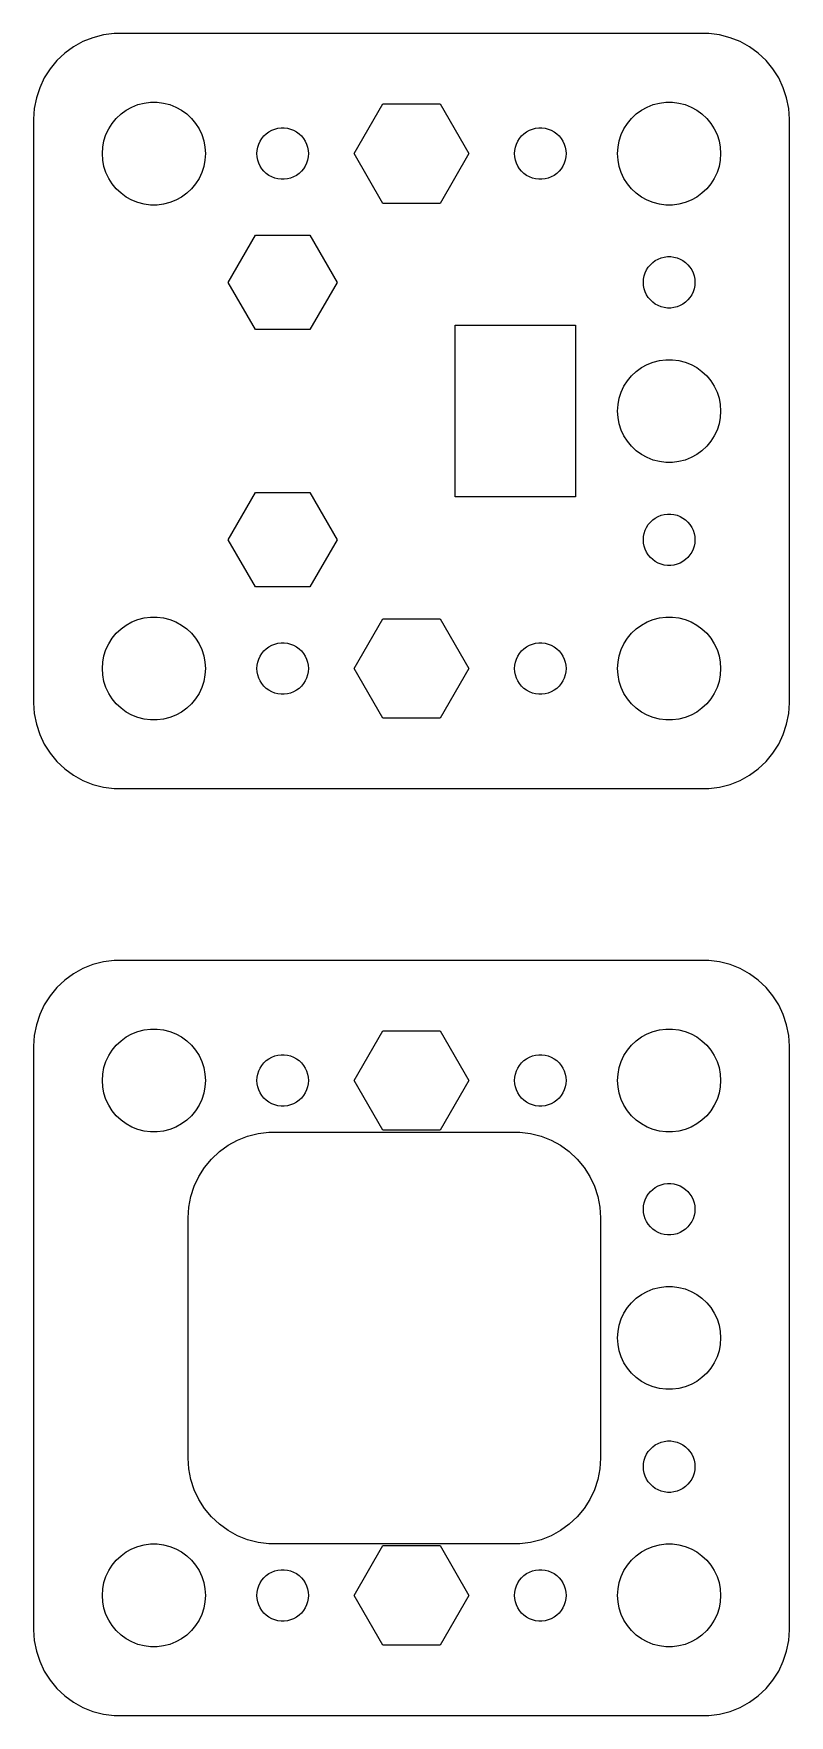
# Model space of a CAD drawing. Header units: metres. Extents: x 0.5 to 44.5, y 32 to 130.
import ezdxf

# ---------------------------------------------------------------- set-up
doc = ezdxf.new("R2010")
doc.units = ezdxf.units.M

msp = doc.modelspace()

# ---------------------------------------------------------------- linework, layer by layer
for p, q in [((3.37109, 129.524), (2.82086, 129.222)), ((3.95491, 129.755), (3.37109, 129.524)), ((4.56308, 129.911), (3.95491, 129.755)), ((5.18604, 129.99), (4.56308, 129.911)), ((39.8139, 129.99), (5.18604, 129.99)), ((40.4369, 129.911), (39.8139, 129.99)), ((41.0451, 129.755), (40.4369, 129.911)), ((41.6289, 129.524), (41.0451, 129.755)), ((42.1791, 129.222), (41.6289, 129.524)), ((1.85515, 128.423), (1.45491, 127.939)), ((2.31287, 128.853), (1.85515, 128.423)), ((2.82086, 129.222), (2.31287, 128.853)), ((42.6871, 128.853), (42.1791, 129.222)), ((43.1448, 128.423), (42.6871, 128.853)), ((43.5451, 127.939), (43.1448, 128.423)), ((1.11845, 127.409), (0.85111, 126.841)), ((1.45491, 127.939), (1.11845, 127.409)), ((43.8815, 127.409), (43.5451, 127.939)), ((44.1489, 126.841), (43.8815, 127.409)), ((0.85111, 126.841), (0.65707, 126.243)), ((44.3429, 126.243), (44.1489, 126.841)), ((0.53941, 125.627), (0.5, 125)), ((0.65707, 126.243), (0.53941, 125.627)), ((5.58772, 125.312), (5.89252, 125.533)), ((5.89252, 125.533), (6.22266, 125.714)), ((6.22266, 125.714), (6.57294, 125.853)), ((6.57294, 125.853), (6.93785, 125.947)), ((6.93785, 125.947), (7.31161, 125.994)), ((7.31161, 125.994), (7.68837, 125.994)), ((7.68837, 125.994), (8.06213, 125.947)), ((8.06213, 125.947), (8.42705, 125.853)), ((8.42705, 125.853), (8.77733, 125.714)), ((8.77733, 125.714), (9.10747, 125.533)), ((9.10747, 125.533), (9.41226, 125.312)), ((19.1534, 123), (20.8267, 125.898)), ((20.8267, 125.898), (24.1733, 125.898)), ((24.1733, 125.898), (25.8466, 123)), ((35.5877, 125.312), (35.8925, 125.533)), ((35.8925, 125.533), (36.2227, 125.714)), ((36.2227, 125.714), (36.5729, 125.853)), ((36.5729, 125.853), (36.9379, 125.947)), ((36.9379, 125.947), (37.3116, 125.994)), ((37.3116, 125.994), (37.6884, 125.994)), ((37.6884, 125.994), (38.0621, 125.947)), ((38.0621, 125.947), (38.427, 125.853)), ((38.427, 125.853), (38.7773, 125.714)), ((38.7773, 125.714), (39.1075, 125.533)), ((39.1075, 125.533), (39.4123, 125.312)), ((44.4606, 125.627), (44.3429, 126.243)), ((44.5, 125), (44.4606, 125.627)), ((0.5, 125), (0.5, 91)), ((4.71066, 124.104), (4.87108, 124.445)), ((4.87108, 124.445), (5.07294, 124.763)), ((5.07294, 124.763), (5.31308, 125.054)), ((5.31308, 125.054), (5.58772, 125.312)), ((9.41226, 125.312), (9.6869, 125.054)), ((9.6869, 125.054), (9.92705, 124.763)), ((9.92705, 124.763), (10.1289, 124.445)), ((10.1289, 124.445), (10.2893, 124.104)), ((14.5365, 124.427), (14.7189, 124.473)), ((14.7189, 124.473), (14.9058, 124.497)), ((14.9058, 124.497), (15.0942, 124.497)), ((15.0942, 124.497), (15.2811, 124.473)), ((15.2811, 124.473), (15.4635, 124.427)), ((29.5365, 124.427), (29.7189, 124.473)), ((29.7189, 124.473), (29.9058, 124.497)), ((29.9058, 124.497), (30.0942, 124.497)), ((30.0942, 124.497), (30.2811, 124.473)), ((30.2811, 124.473), (30.4635, 124.427)), ((34.7107, 124.104), (34.8711, 124.445)), ((34.8711, 124.445), (35.0729, 124.763)), ((35.0729, 124.763), (35.3131, 125.054)), ((35.3131, 125.054), (35.5877, 125.312)), ((39.4123, 125.312), (39.6869, 125.054)), ((39.6869, 125.054), (39.927, 124.763)), ((39.927, 124.763), (40.1289, 124.445)), ((40.1289, 124.445), (40.2893, 124.104)), ((44.5, 91), (44.5, 125)), ((4.52365, 123.376), (4.59424, 123.746)), ((4.59424, 123.746), (4.71066, 124.104)), ((10.2893, 124.104), (10.4057, 123.746)), ((10.4057, 123.746), (10.4763, 123.376)), ((13.5471, 123.373), (13.6053, 123.552)), ((13.6053, 123.552), (13.6855, 123.723)), ((13.6855, 123.723), (13.7865, 123.882)), ((13.7865, 123.882), (13.9065, 124.027)), ((13.9065, 124.027), (14.0439, 124.156)), ((14.0439, 124.156), (14.1963, 124.266)), ((14.1963, 124.266), (14.3613, 124.357)), ((14.3613, 124.357), (14.5365, 124.427)), ((15.4635, 124.427), (15.6387, 124.357)), ((15.6387, 124.357), (15.8037, 124.266)), ((15.8037, 124.266), (15.9561, 124.156)), ((15.9561, 124.156), (16.0934, 124.027)), ((16.0934, 124.027), (16.2135, 123.882)), ((16.2135, 123.882), (16.3145, 123.723)), ((16.3145, 123.723), (16.3947, 123.552)), ((16.3947, 123.552), (16.4529, 123.373)), ((28.5471, 123.373), (28.6053, 123.552)), ((28.6053, 123.552), (28.6855, 123.723)), ((28.6855, 123.723), (28.7865, 123.882)), ((28.7865, 123.882), (28.9065, 124.027)), ((28.9065, 124.027), (29.0439, 124.156)), ((29.0439, 124.156), (29.1963, 124.266)), ((29.1963, 124.266), (29.3613, 124.357)), ((29.3613, 124.357), (29.5365, 124.427)), ((30.4635, 124.427), (30.6387, 124.357)), ((30.6387, 124.357), (30.8037, 124.266)), ((30.8037, 124.266), (30.9561, 124.156)), ((30.9561, 124.156), (31.0934, 124.027)), ((31.0934, 124.027), (31.2135, 123.882)), ((31.2135, 123.882), (31.3145, 123.723)), ((31.3145, 123.723), (31.3947, 123.552)), ((31.3947, 123.552), (31.4529, 123.373)), ((34.5237, 123.376), (34.5942, 123.746)), ((34.5942, 123.746), (34.7107, 124.104)), ((40.2893, 124.104), (40.4057, 123.746)), ((40.4057, 123.746), (40.4763, 123.376)), ((4.5, 123), (4.52365, 123.376)), ((4.52365, 122.624), (4.5, 123)), ((4.59424, 122.254), (4.52365, 122.624)), ((10.4763, 122.624), (10.4057, 122.254)), ((10.4763, 123.376), (10.5, 123)), ((10.5, 123), (10.4763, 122.624)), ((13.5, 123), (13.5118, 123.188)), ((13.5118, 122.812), (13.5, 123)), ((13.5118, 123.188), (13.5471, 123.373)), ((13.5471, 122.627), (13.5118, 122.812)), ((13.6053, 122.448), (13.5471, 122.627)), ((16.4529, 122.627), (16.3947, 122.448)), ((16.4529, 123.373), (16.4882, 123.188)), ((16.4882, 122.812), (16.4529, 122.627)), ((16.4882, 123.188), (16.5, 123)), ((16.5, 123), (16.4882, 122.812)), ((20.8267, 120.102), (19.1534, 123)), ((25.8466, 123), (24.1733, 120.102)), ((28.5, 123), (28.5118, 123.188)), ((28.5118, 122.812), (28.5, 123)), ((28.5118, 123.188), (28.5471, 123.373)), ((28.5471, 122.627), (28.5118, 122.812)), ((28.6053, 122.448), (28.5471, 122.627)), ((31.4529, 122.627), (31.3947, 122.448)), ((31.4529, 123.373), (31.4882, 123.188)), ((31.4882, 122.812), (31.4529, 122.627)), ((31.4882, 123.188), (31.5, 123)), ((31.5, 123), (31.4882, 122.812)), ((34.5, 123), (34.5237, 123.376)), ((34.5237, 122.624), (34.5, 123)), ((34.5942, 122.254), (34.5237, 122.624)), ((40.4763, 122.624), (40.4057, 122.254)), ((40.4763, 123.376), (40.5, 123)), ((40.5, 123), (40.4763, 122.624)), ((4.71066, 121.896), (4.59424, 122.254)), ((4.87108, 121.555), (4.71066, 121.896)), ((5.07294, 121.237), (4.87108, 121.555)), ((10.1289, 121.555), (9.92705, 121.237)), ((10.2893, 121.896), (10.1289, 121.555)), ((10.4057, 122.254), (10.2893, 121.896)), ((13.6855, 122.277), (13.6053, 122.448)), ((13.7865, 122.118), (13.6855, 122.277)), ((13.9065, 121.973), (13.7865, 122.118)), ((14.0439, 121.844), (13.9065, 121.973)), ((14.1963, 121.734), (14.0439, 121.844)), ((14.3613, 121.643), (14.1963, 121.734)), ((14.5365, 121.573), (14.3613, 121.643)), ((14.7189, 121.527), (14.5365, 121.573)), ((14.9058, 121.503), (14.7189, 121.527)), ((15.0942, 121.503), (14.9058, 121.503)), ((15.2811, 121.527), (15.0942, 121.503)), ((15.4635, 121.573), (15.2811, 121.527)), ((15.6387, 121.643), (15.4635, 121.573)), ((15.8037, 121.734), (15.6387, 121.643)), ((15.9561, 121.844), (15.8037, 121.734)), ((16.0934, 121.973), (15.9561, 121.844)), ((16.2135, 122.118), (16.0934, 121.973)), ((16.3145, 122.277), (16.2135, 122.118)), ((16.3947, 122.448), (16.3145, 122.277)), ((28.6855, 122.277), (28.6053, 122.448)), ((28.7865, 122.118), (28.6855, 122.277)), ((28.9065, 121.973), (28.7865, 122.118)), ((29.0439, 121.844), (28.9065, 121.973)), ((29.1963, 121.734), (29.0439, 121.844)), ((29.3613, 121.643), (29.1963, 121.734)), ((29.5365, 121.573), (29.3613, 121.643)), ((29.7189, 121.527), (29.5365, 121.573)), ((29.9058, 121.503), (29.7189, 121.527)), ((30.0942, 121.503), (29.9058, 121.503)), ((30.2811, 121.527), (30.0942, 121.503)), ((30.4635, 121.573), (30.2811, 121.527)), ((30.6387, 121.643), (30.4635, 121.573)), ((30.8037, 121.734), (30.6387, 121.643)), ((30.9561, 121.844), (30.8037, 121.734)), ((31.0934, 121.973), (30.9561, 121.844)), ((31.2135, 122.118), (31.0934, 121.973)), ((31.3145, 122.277), (31.2135, 122.118)), ((31.3947, 122.448), (31.3145, 122.277)), ((34.7107, 121.896), (34.5942, 122.254)), ((34.8711, 121.555), (34.7107, 121.896)), ((35.0729, 121.237), (34.8711, 121.555)), ((40.1289, 121.555), (39.927, 121.237)), ((40.2893, 121.896), (40.1289, 121.555)), ((40.4057, 122.254), (40.2893, 121.896)), ((5.31308, 120.946), (5.07294, 121.237)), ((5.58772, 120.688), (5.31308, 120.946)), ((5.89252, 120.467), (5.58772, 120.688)), ((9.41226, 120.688), (9.10747, 120.467)), ((9.6869, 120.946), (9.41226, 120.688)), ((9.92705, 121.237), (9.6869, 120.946)), ((35.3131, 120.946), (35.0729, 121.237)), ((35.5877, 120.688), (35.3131, 120.946)), ((35.8925, 120.467), (35.5877, 120.688)), ((39.4123, 120.688), (39.1075, 120.467)), ((39.6869, 120.946), (39.4123, 120.688)), ((39.927, 121.237), (39.6869, 120.946)), ((6.22266, 120.286), (5.89252, 120.467)), ((6.57294, 120.147), (6.22266, 120.286)), ((6.93785, 120.053), (6.57294, 120.147)), ((7.31161, 120.006), (6.93785, 120.053)), ((7.68837, 120.006), (7.31161, 120.006)), ((8.06213, 120.053), (7.68837, 120.006)), ((8.42705, 120.147), (8.06213, 120.053)), ((8.77733, 120.286), (8.42705, 120.147)), ((9.10747, 120.467), (8.77733, 120.286)), ((24.1733, 120.102), (20.8267, 120.102)), ((36.2227, 120.286), (35.8925, 120.467)), ((36.5729, 120.147), (36.2227, 120.286)), ((36.9379, 120.053), (36.5729, 120.147)), ((37.3116, 120.006), (36.9379, 120.053)), ((37.6884, 120.006), (37.3116, 120.006)), ((38.0621, 120.053), (37.6884, 120.006)), ((38.427, 120.147), (38.0621, 120.053)), ((38.7773, 120.286), (38.427, 120.147)), ((39.1075, 120.467), (38.7773, 120.286)), ((11.8265, 115.5), (13.4133, 118.248)), ((13.4133, 118.248), (16.5867, 118.248)), ((16.5867, 118.248), (18.1735, 115.5)), ((36.4065, 116.527), (36.5439, 116.656)), ((36.5439, 116.656), (36.6963, 116.766)), ((36.6963, 116.766), (36.8613, 116.857)), ((36.8613, 116.857), (37.0365, 116.927)), ((37.0365, 116.927), (37.2189, 116.973)), ((37.2189, 116.973), (37.4058, 116.997)), ((37.4058, 116.997), (37.5942, 116.997)), ((37.5942, 116.997), (37.7811, 116.973)), ((37.7811, 116.973), (37.9635, 116.927)), ((37.9635, 116.927), (38.1387, 116.857)), ((38.1387, 116.857), (38.3037, 116.766)), ((38.3037, 116.766), (38.4561, 116.656)), ((38.4561, 116.656), (38.5934, 116.527)), ((36, 115.5), (36.0118, 115.688)), ((36.0118, 115.688), (36.0471, 115.873)), ((36.0471, 115.873), (36.1053, 116.052)), ((36.1053, 116.052), (36.1855, 116.223)), ((36.1855, 116.223), (36.2865, 116.382)), ((36.2865, 116.382), (36.4065, 116.527)), ((38.5934, 116.527), (38.7135, 116.382)), ((38.7135, 116.382), (38.8145, 116.223)), ((38.8145, 116.223), (38.8947, 116.052)), ((38.8947, 116.052), (38.9529, 115.873)), ((38.9529, 115.873), (38.9882, 115.688)), ((38.9882, 115.688), (39, 115.5)), ((13.4133, 112.752), (11.8265, 115.5)), ((18.1735, 115.5), (16.5867, 112.752)), ((36.0118, 115.312), (36, 115.5)), ((36.0471, 115.127), (36.0118, 115.312)), ((36.1053, 114.948), (36.0471, 115.127)), ((36.1855, 114.777), (36.1053, 114.948)), ((36.2865, 114.618), (36.1855, 114.777)), ((38.8145, 114.777), (38.7135, 114.618)), ((38.8947, 114.948), (38.8145, 114.777)), ((38.9529, 115.127), (38.8947, 114.948)), ((38.9882, 115.312), (38.9529, 115.127)), ((39, 115.5), (38.9882, 115.312)), ((36.4065, 114.473), (36.2865, 114.618)), ((36.5439, 114.344), (36.4065, 114.473)), ((36.6963, 114.234), (36.5439, 114.344)), ((36.8613, 114.143), (36.6963, 114.234)), ((37.0365, 114.073), (36.8613, 114.143)), ((37.2189, 114.027), (37.0365, 114.073)), ((37.4058, 114.003), (37.2189, 114.027)), ((37.5942, 114.003), (37.4058, 114.003)), ((37.7811, 114.027), (37.5942, 114.003)), ((37.9635, 114.073), (37.7811, 114.027)), ((38.1387, 114.143), (37.9635, 114.073)), ((38.3037, 114.234), (38.1387, 114.143)), ((38.4561, 114.344), (38.3037, 114.234)), ((38.5934, 114.473), (38.4561, 114.344)), ((38.7135, 114.618), (38.5934, 114.473)), ((16.5867, 112.752), (13.4133, 112.752)), ((25.044, 103), (25.044, 113)), ((25.044, 113), (32.044, 113)), ((32.044, 113), (32.044, 103)), ((36.2227, 110.714), (36.5729, 110.853)), ((36.5729, 110.853), (36.9379, 110.947)), ((36.9379, 110.947), (37.3116, 110.994)), ((37.3116, 110.994), (37.6884, 110.994)), ((37.6884, 110.994), (38.0621, 110.947)), ((38.0621, 110.947), (38.427, 110.853)), ((38.427, 110.853), (38.7773, 110.714)), ((34.8711, 109.445), (35.0729, 109.763)), ((35.0729, 109.763), (35.3131, 110.054)), ((35.3131, 110.054), (35.5877, 110.312)), ((35.5877, 110.312), (35.8925, 110.533)), ((35.8925, 110.533), (36.2227, 110.714)), ((38.7773, 110.714), (39.1075, 110.533)), ((39.1075, 110.533), (39.4123, 110.312)), ((39.4123, 110.312), (39.6869, 110.054)), ((39.6869, 110.054), (39.927, 109.763)), ((39.927, 109.763), (40.1289, 109.445)), ((34.5942, 108.746), (34.7107, 109.104)), ((34.7107, 109.104), (34.8711, 109.445)), ((40.1289, 109.445), (40.2893, 109.104)), ((40.2893, 109.104), (40.4057, 108.746)), ((34.5, 108), (34.5237, 108.376)), ((34.5237, 107.624), (34.5, 108)), ((34.5237, 108.376), (34.5942, 108.746)), ((40.4057, 108.746), (40.4763, 108.376)), ((40.4763, 108.376), (40.5, 108)), ((40.5, 108), (40.4763, 107.624)), ((34.5942, 107.254), (34.5237, 107.624)), ((34.7107, 106.896), (34.5942, 107.254)), ((34.8711, 106.555), (34.7107, 106.896)), ((40.2893, 106.896), (40.1289, 106.555)), ((40.4057, 107.254), (40.2893, 106.896)), ((40.4763, 107.624), (40.4057, 107.254)), ((35.0729, 106.237), (34.8711, 106.555)), ((35.3131, 105.946), (35.0729, 106.237)), ((35.5877, 105.688), (35.3131, 105.946)), ((39.6869, 105.946), (39.4123, 105.688)), ((39.927, 106.237), (39.6869, 105.946)), ((40.1289, 106.555), (39.927, 106.237)), ((35.8925, 105.467), (35.5877, 105.688)), ((36.2227, 105.286), (35.8925, 105.467)), ((36.5729, 105.147), (36.2227, 105.286)), ((36.9379, 105.053), (36.5729, 105.147)), ((37.3116, 105.006), (36.9379, 105.053)), ((37.6884, 105.006), (37.3116, 105.006)), ((38.0621, 105.053), (37.6884, 105.006)), ((38.427, 105.147), (38.0621, 105.053)), ((38.7773, 105.286), (38.427, 105.147)), ((39.1075, 105.467), (38.7773, 105.286)), ((39.4123, 105.688), (39.1075, 105.467)), ((11.8265, 100.5), (13.4133, 103.248)), ((13.4133, 103.248), (16.5867, 103.248)), ((16.5867, 103.248), (18.1735, 100.5)), ((32.044, 103), (25.044, 103)), ((36.8613, 101.857), (37.0365, 101.927)), ((37.0365, 101.927), (37.2189, 101.973)), ((37.2189, 101.973), (37.4058, 101.997)), ((37.4058, 101.997), (37.5942, 101.997)), ((37.5942, 101.997), (37.7811, 101.973)), ((37.7811, 101.973), (37.9635, 101.927)), ((37.9635, 101.927), (38.1387, 101.857)), ((36.0471, 100.873), (36.1053, 101.052)), ((36.1053, 101.052), (36.1855, 101.223)), ((36.1855, 101.223), (36.2865, 101.382)), ((36.2865, 101.382), (36.4065, 101.527)), ((36.4065, 101.527), (36.5439, 101.656)), ((36.5439, 101.656), (36.6963, 101.766)), ((36.6963, 101.766), (36.8613, 101.857)), ((38.1387, 101.857), (38.3037, 101.766)), ((38.3037, 101.766), (38.4561, 101.656)), ((38.4561, 101.656), (38.5934, 101.527)), ((38.5934, 101.527), (38.7135, 101.382)), ((38.7135, 101.382), (38.8145, 101.223)), ((38.8145, 101.223), (38.8947, 101.052)), ((38.8947, 101.052), (38.9529, 100.873)), ((13.4133, 97.7517), (11.8265, 100.5)), ((18.1735, 100.5), (16.5867, 97.7517)), ((36, 100.5), (36.0118, 100.688)), ((36.0118, 100.312), (36, 100.5)), ((36.0118, 100.688), (36.0471, 100.873)), ((36.0471, 100.127), (36.0118, 100.312)), ((36.1053, 99.9478), (36.0471, 100.127)), ((36.1855, 99.7774), (36.1053, 99.9478)), ((38.8947, 99.9478), (38.8145, 99.7774)), ((38.9529, 100.127), (38.8947, 99.9478)), ((38.9529, 100.873), (38.9882, 100.688)), ((38.9882, 100.312), (38.9529, 100.127)), ((38.9882, 100.688), (39, 100.5)), ((39, 100.5), (38.9882, 100.312)), ((36.2865, 99.6183), (36.1855, 99.7774)), ((36.4065, 99.4732), (36.2865, 99.6183)), ((36.5439, 99.3442), (36.4065, 99.4732)), ((36.6963, 99.2335), (36.5439, 99.3442)), ((36.8613, 99.1428), (36.6963, 99.2335)), ((37.0365, 99.0734), (36.8613, 99.1428)), ((37.2189, 99.0266), (37.0365, 99.0734)), ((37.4058, 99.003), (37.2189, 99.0266)), ((37.5942, 99.003), (37.4058, 99.003)), ((37.7811, 99.0266), (37.5942, 99.003)), ((37.9635, 99.0734), (37.7811, 99.0266)), ((38.1387, 99.1428), (37.9635, 99.0734)), ((38.3037, 99.2335), (38.1387, 99.1428)), ((38.4561, 99.3442), (38.3037, 99.2335)), ((38.5934, 99.4732), (38.4561, 99.3442)), ((38.7135, 99.6183), (38.5934, 99.4732)), ((38.8145, 99.7774), (38.7135, 99.6183)), ((16.5867, 97.7517), (13.4133, 97.7517)), ((5.07294, 94.7634), (5.31308, 95.0536)), ((5.31308, 95.0536), (5.58772, 95.3116)), ((5.58772, 95.3116), (5.89252, 95.533)), ((5.89252, 95.533), (6.22266, 95.7145)), ((6.22266, 95.7145), (6.57294, 95.8532)), ((6.57294, 95.8532), (6.93785, 95.9469)), ((6.93785, 95.9469), (7.31161, 95.9941)), ((7.31161, 95.9941), (7.68837, 95.9941)), ((7.68837, 95.9941), (8.06213, 95.9469)), ((8.06213, 95.9469), (8.42705, 95.8532)), ((8.42705, 95.8532), (8.77733, 95.7145)), ((8.77733, 95.7145), (9.10747, 95.533)), ((9.10747, 95.533), (9.41226, 95.3116)), ((9.41226, 95.3116), (9.6869, 95.0536)), ((9.6869, 95.0536), (9.92705, 94.7634)), ((19.1534, 93), (20.8267, 95.8982)), ((20.8267, 95.8982), (24.1733, 95.8982)), ((24.1733, 95.8982), (25.8466, 93)), ((35.0729, 94.7634), (35.3131, 95.0536)), ((35.3131, 95.0536), (35.5877, 95.3116)), ((35.5877, 95.3116), (35.8925, 95.533)), ((35.8925, 95.533), (36.2227, 95.7145)), ((36.2227, 95.7145), (36.5729, 95.8532)), ((36.5729, 95.8532), (36.9379, 95.9469)), ((36.9379, 95.9469), (37.3116, 95.9941)), ((37.3116, 95.9941), (37.6884, 95.9941)), ((37.6884, 95.9941), (38.0621, 95.9469)), ((38.0621, 95.9469), (38.427, 95.8532)), ((38.427, 95.8532), (38.7773, 95.7145)), ((38.7773, 95.7145), (39.1075, 95.533)), ((39.1075, 95.533), (39.4123, 95.3116)), ((39.4123, 95.3116), (39.6869, 95.0536)), ((39.6869, 95.0536), (39.927, 94.7634)), ((4.59424, 93.7461), (4.71066, 94.1044)), ((4.71066, 94.1044), (4.87108, 94.4453)), ((4.87108, 94.4453), (5.07294, 94.7634)), ((9.92705, 94.7634), (10.1289, 94.4453)), ((10.1289, 94.4453), (10.2893, 94.1044)), ((10.2893, 94.1044), (10.4057, 93.7461)), ((13.9065, 94.0268), (14.0439, 94.1558)), ((14.0439, 94.1558), (14.1963, 94.2665)), ((14.1963, 94.2665), (14.3613, 94.3573)), ((14.3613, 94.3573), (14.5365, 94.4266)), ((14.5365, 94.4266), (14.7189, 94.4734)), ((14.7189, 94.4734), (14.9058, 94.4971)), ((14.9058, 94.4971), (15.0942, 94.4971)), ((15.0942, 94.4971), (15.2811, 94.4734)), ((15.2811, 94.4734), (15.4635, 94.4266)), ((15.4635, 94.4266), (15.6387, 94.3573)), ((15.6387, 94.3573), (15.8037, 94.2665)), ((15.8037, 94.2665), (15.9561, 94.1558)), ((15.9561, 94.1558), (16.0934, 94.0268)), ((28.9065, 94.0268), (29.0439, 94.1558)), ((29.0439, 94.1558), (29.1963, 94.2665)), ((29.1963, 94.2665), (29.3613, 94.3573)), ((29.3613, 94.3573), (29.5365, 94.4266)), ((29.5365, 94.4266), (29.7189, 94.4734)), ((29.7189, 94.4734), (29.9058, 94.4971)), ((29.9058, 94.4971), (30.0942, 94.4971)), ((30.0942, 94.4971), (30.2811, 94.4734)), ((30.2811, 94.4734), (30.4635, 94.4266)), ((30.4635, 94.4266), (30.6387, 94.3573)), ((30.6387, 94.3573), (30.8037, 94.2665)), ((30.8037, 94.2665), (30.9561, 94.1558)), ((30.9561, 94.1558), (31.0934, 94.0268)), ((34.5942, 93.7461), (34.7107, 94.1044)), ((34.7107, 94.1044), (34.8711, 94.4453)), ((34.8711, 94.4453), (35.0729, 94.7634)), ((39.927, 94.7634), (40.1289, 94.4453)), ((40.1289, 94.4453), (40.2893, 94.1044)), ((40.2893, 94.1044), (40.4057, 93.7461)), ((4.5, 93), (4.52365, 93.376)), ((4.52365, 93.376), (4.59424, 93.7461)), ((10.4057, 93.7461), (10.4763, 93.376)), ((10.4763, 93.376), (10.5, 93)), ((13.5, 93), (13.5118, 93.188)), ((13.5118, 93.188), (13.5471, 93.373)), ((13.5471, 93.373), (13.6053, 93.5522)), ((13.6053, 93.5522), (13.6855, 93.7226)), ((13.6855, 93.7226), (13.7865, 93.8817)), ((13.7865, 93.8817), (13.9065, 94.0268)), ((16.0934, 94.0268), (16.2135, 93.8817)), ((16.2135, 93.8817), (16.3145, 93.7226)), ((16.3145, 93.7226), (16.3947, 93.5522)), ((16.3947, 93.5522), (16.4529, 93.373)), ((16.4529, 93.373), (16.4882, 93.188)), ((16.4882, 93.188), (16.5, 93)), ((28.5, 93), (28.5118, 93.188)), ((28.5118, 93.188), (28.5471, 93.373)), ((28.5471, 93.373), (28.6053, 93.5522)), ((28.6053, 93.5522), (28.6855, 93.7226)), ((28.6855, 93.7226), (28.7865, 93.8817)), ((28.7865, 93.8817), (28.9065, 94.0268)), ((31.0934, 94.0268), (31.2135, 93.8817)), ((31.2135, 93.8817), (31.3145, 93.7226)), ((31.3145, 93.7226), (31.3947, 93.5522)), ((31.3947, 93.5522), (31.4529, 93.373)), ((31.4529, 93.373), (31.4882, 93.188)), ((31.4882, 93.188), (31.5, 93)), ((34.5, 93), (34.5237, 93.376)), ((34.5237, 93.376), (34.5942, 93.7461)), ((40.4057, 93.7461), (40.4763, 93.376)), ((40.4763, 93.376), (40.5, 93)), ((4.52365, 92.624), (4.5, 93)), ((4.59424, 92.2539), (4.52365, 92.624)), ((4.71066, 91.8956), (4.59424, 92.2539)), ((10.4057, 92.2539), (10.2893, 91.8956)), ((10.4763, 92.624), (10.4057, 92.2539)), ((10.5, 93), (10.4763, 92.624)), ((13.5118, 92.812), (13.5, 93)), ((13.5471, 92.627), (13.5118, 92.812)), ((13.6053, 92.4478), (13.5471, 92.627)), ((13.6855, 92.2774), (13.6053, 92.4478)), ((13.7865, 92.1183), (13.6855, 92.2774)), ((13.9065, 91.9732), (13.7865, 92.1183)), ((16.2135, 92.1183), (16.0934, 91.9732)), ((16.3145, 92.2774), (16.2135, 92.1183)), ((16.3947, 92.4478), (16.3145, 92.2774)), ((16.4529, 92.627), (16.3947, 92.4478)), ((16.4882, 92.812), (16.4529, 92.627)), ((16.5, 93), (16.4882, 92.812)), ((20.8267, 90.1018), (19.1534, 93)), ((25.8466, 93), (24.1733, 90.1018)), ((28.5118, 92.812), (28.5, 93)), ((28.5471, 92.627), (28.5118, 92.812)), ((28.6053, 92.4478), (28.5471, 92.627)), ((28.6855, 92.2774), (28.6053, 92.4478)), ((28.7865, 92.1183), (28.6855, 92.2774)), ((28.9065, 91.9732), (28.7865, 92.1183)), ((31.2135, 92.1183), (31.0934, 91.9732)), ((31.3145, 92.2774), (31.2135, 92.1183)), ((31.3947, 92.4478), (31.3145, 92.2774)), ((31.4529, 92.627), (31.3947, 92.4478)), ((31.4882, 92.812), (31.4529, 92.627)), ((31.5, 93), (31.4882, 92.812)), ((34.5237, 92.624), (34.5, 93)), ((34.5942, 92.2539), (34.5237, 92.624)), ((34.7107, 91.8956), (34.5942, 92.2539)), ((40.4057, 92.2539), (40.2893, 91.8956)), ((40.4763, 92.624), (40.4057, 92.2539)), ((40.5, 93), (40.4763, 92.624)), ((4.87108, 91.5547), (4.71066, 91.8956)), ((5.07294, 91.2366), (4.87108, 91.5547)), ((5.31308, 90.9464), (5.07294, 91.2366)), ((9.92705, 91.2366), (9.6869, 90.9464)), ((10.1289, 91.5547), (9.92705, 91.2366)), ((10.2893, 91.8956), (10.1289, 91.5547)), ((14.0439, 91.8442), (13.9065, 91.9732)), ((14.1963, 91.7335), (14.0439, 91.8442)), ((14.3613, 91.6428), (14.1963, 91.7335)), ((14.5365, 91.5734), (14.3613, 91.6428)), ((14.7189, 91.5266), (14.5365, 91.5734)), ((14.9058, 91.503), (14.7189, 91.5266)), ((15.0942, 91.503), (14.9058, 91.503)), ((15.2811, 91.5266), (15.0942, 91.503)), ((15.4635, 91.5734), (15.2811, 91.5266)), ((15.6387, 91.6428), (15.4635, 91.5734)), ((15.8037, 91.7335), (15.6387, 91.6428)), ((15.9561, 91.8442), (15.8037, 91.7335)), ((16.0934, 91.9732), (15.9561, 91.8442)), ((29.0439, 91.8442), (28.9065, 91.9732)), ((29.1963, 91.7335), (29.0439, 91.8442)), ((29.3613, 91.6428), (29.1963, 91.7335)), ((29.5365, 91.5734), (29.3613, 91.6428)), ((29.7189, 91.5266), (29.5365, 91.5734)), ((29.9058, 91.503), (29.7189, 91.5266)), ((30.0942, 91.503), (29.9058, 91.503)), ((30.2811, 91.5266), (30.0942, 91.503)), ((30.4635, 91.5734), (30.2811, 91.5266)), ((30.6387, 91.6428), (30.4635, 91.5734)), ((30.8037, 91.7335), (30.6387, 91.6428)), ((30.9561, 91.8442), (30.8037, 91.7335)), ((31.0934, 91.9732), (30.9561, 91.8442)), ((34.8711, 91.5547), (34.7107, 91.8956)), ((35.0729, 91.2366), (34.8711, 91.5547)), ((35.3131, 90.9464), (35.0729, 91.2366)), ((39.927, 91.2366), (39.6869, 90.9464)), ((40.1289, 91.5547), (39.927, 91.2366)), ((40.2893, 91.8956), (40.1289, 91.5547)), ((0.5, 91), (0.53941, 90.3733)), ((0.53941, 90.3733), (0.65707, 89.7566)), ((5.58772, 90.6885), (5.31308, 90.9464)), ((5.89252, 90.467), (5.58772, 90.6885)), ((6.22266, 90.2855), (5.89252, 90.467)), ((6.57294, 90.1468), (6.22266, 90.2855)), ((6.93785, 90.0531), (6.57294, 90.1468)), ((8.42705, 90.1468), (8.06213, 90.0531)), ((8.77733, 90.2855), (8.42705, 90.1468)), ((9.10747, 90.467), (8.77733, 90.2855)), ((9.41226, 90.6885), (9.10747, 90.467)), ((9.6869, 90.9464), (9.41226, 90.6885)), ((35.5877, 90.6885), (35.3131, 90.9464)), ((35.8925, 90.467), (35.5877, 90.6885)), ((36.2227, 90.2855), (35.8925, 90.467)), ((36.5729, 90.1468), (36.2227, 90.2855)), ((36.9379, 90.0531), (36.5729, 90.1468)), ((38.427, 90.1468), (38.0621, 90.0531)), ((38.7773, 90.2855), (38.427, 90.1468)), ((39.1075, 90.467), (38.7773, 90.2855)), ((39.4123, 90.6885), (39.1075, 90.467)), ((39.6869, 90.9464), (39.4123, 90.6885)), ((44.3429, 89.7566), (44.4606, 90.3733)), ((44.4606, 90.3733), (44.5, 91)), ((0.65707, 89.7566), (0.85111, 89.1594)), ((7.31161, 90.0059), (6.93785, 90.0531)), ((7.68837, 90.0059), (7.31161, 90.0059)), ((8.06213, 90.0531), (7.68837, 90.0059)), ((24.1733, 90.1018), (20.8267, 90.1018)), ((37.3116, 90.0059), (36.9379, 90.0531)), ((37.6884, 90.0059), (37.3116, 90.0059)), ((38.0621, 90.0531), (37.6884, 90.0059)), ((44.1489, 89.1594), (44.3429, 89.7566)), ((0.85111, 89.1594), (1.11845, 88.5912)), ((1.11845, 88.5912), (1.45491, 88.0611)), ((43.5451, 88.0611), (43.8815, 88.5912)), ((43.8815, 88.5912), (44.1489, 89.1594)), ((1.45491, 88.0611), (1.85515, 87.5773)), ((1.85515, 87.5773), (2.31287, 87.1474)), ((42.6871, 87.1474), (43.1448, 87.5773)), ((43.1448, 87.5773), (43.5451, 88.0611)), ((2.31287, 87.1474), (2.82086, 86.7784)), ((2.82086, 86.7784), (3.37109, 86.4759)), ((3.37109, 86.4759), (3.95491, 86.2447)), ((3.95491, 86.2447), (4.56308, 86.0886)), ((40.4369, 86.0886), (41.0451, 86.2447)), ((41.0451, 86.2447), (41.6289, 86.4759)), ((41.6289, 86.4759), (42.1791, 86.7784)), ((42.1791, 86.7784), (42.6871, 87.1474)), ((4.56308, 86.0886), (5.18604, 86.0099)), ((5.18604, 86.0099), (39.8139, 86.0099)), ((39.8139, 86.0099), (40.4369, 86.0886)), ((3.37109, 75.5241), (2.82086, 75.2216)), ((3.95491, 75.7553), (3.37109, 75.5241)), ((4.56308, 75.9114), (3.95491, 75.7553)), ((5.18604, 75.9901), (4.56308, 75.9114)), ((39.8139, 75.9901), (5.18604, 75.9901)), ((40.4369, 75.9114), (39.8139, 75.9901)), ((41.0451, 75.7553), (40.4369, 75.9114)), ((41.6289, 75.5241), (41.0451, 75.7553)), ((42.1791, 75.2216), (41.6289, 75.5241)), ((2.31287, 74.8526), (1.85515, 74.4227)), ((2.82086, 75.2216), (2.31287, 74.8526)), ((42.6871, 74.8526), (42.1791, 75.2216)), ((43.1448, 74.4227), (42.6871, 74.8526)), ((1.45491, 73.9389), (1.11845, 73.4088)), ((1.85515, 74.4227), (1.45491, 73.9389)), ((43.5451, 73.9389), (43.1448, 74.4227)), ((43.8815, 73.4088), (43.5451, 73.9389)), ((0.85111, 72.8406), (0.65707, 72.2434)), ((1.11845, 73.4088), (0.85111, 72.8406)), ((44.1489, 72.8406), (43.8815, 73.4088)), ((44.3429, 72.2434), (44.1489, 72.8406)), ((0.53941, 71.6267), (0.5, 71)), ((0.65707, 72.2434), (0.53941, 71.6267)), ((5.58772, 71.3115), (5.89252, 71.533)), ((5.89252, 71.533), (6.22266, 71.7145)), ((6.22266, 71.7145), (6.57294, 71.8532)), ((6.57294, 71.8532), (6.93785, 71.9469)), ((6.93785, 71.9469), (7.31161, 71.9941)), ((7.31161, 71.9941), (7.68837, 71.9941)), ((7.68837, 71.9941), (8.06213, 71.9469)), ((8.06213, 71.9469), (8.42705, 71.8532)), ((8.42705, 71.8532), (8.77733, 71.7145)), ((8.77733, 71.7145), (9.10747, 71.533)), ((9.10747, 71.533), (9.41226, 71.3115)), ((19.1534, 69), (20.8267, 71.8982)), ((20.8267, 71.8982), (24.1733, 71.8982)), ((24.1733, 71.8982), (25.8466, 69)), ((35.5877, 71.3115), (35.8925, 71.533)), ((35.8925, 71.533), (36.2227, 71.7145)), ((36.2227, 71.7145), (36.5729, 71.8532)), ((36.5729, 71.8532), (36.9379, 71.9469)), ((36.9379, 71.9469), (37.3116, 71.9941)), ((37.3116, 71.9941), (37.6884, 71.9941)), ((37.6884, 71.9941), (38.0621, 71.9469)), ((38.0621, 71.9469), (38.427, 71.8532)), ((38.427, 71.8532), (38.7773, 71.7145)), ((38.7773, 71.7145), (39.1075, 71.533)), ((39.1075, 71.533), (39.4123, 71.3115)), ((44.4606, 71.6267), (44.3429, 72.2434)), ((44.5, 71), (44.4606, 71.6267)), ((0.5, 71), (0.5, 37)), ((4.87108, 70.4453), (5.07294, 70.7634)), ((5.07294, 70.7634), (5.31308, 71.0536)), ((5.31308, 71.0536), (5.58772, 71.3115)), ((9.41226, 71.3115), (9.6869, 71.0536)), ((9.6869, 71.0536), (9.92705, 70.7634)), ((9.92705, 70.7634), (10.1289, 70.4453)), ((34.8711, 70.4453), (35.0729, 70.7634)), ((35.0729, 70.7634), (35.3131, 71.0536)), ((35.3131, 71.0536), (35.5877, 71.3115)), ((39.4123, 71.3115), (39.6869, 71.0536)), ((39.6869, 71.0536), (39.927, 70.7634)), ((39.927, 70.7634), (40.1289, 70.4453)), ((44.5, 37), (44.5, 71)), ((4.52365, 69.376), (4.59424, 69.7461)), ((4.59424, 69.7461), (4.71066, 70.1044)), ((4.71066, 70.1044), (4.87108, 70.4453)), ((10.1289, 70.4453), (10.2893, 70.1044)), ((10.2893, 70.1044), (10.4057, 69.7461)), ((10.4057, 69.7461), (10.4763, 69.376)), ((13.6053, 69.5522), (13.6855, 69.7226)), ((13.6855, 69.7226), (13.7865, 69.8817)), ((13.7865, 69.8817), (13.9065, 70.0268)), ((13.9065, 70.0268), (14.0439, 70.1558)), ((14.0439, 70.1558), (14.1963, 70.2665)), ((14.1963, 70.2665), (14.3613, 70.3572)), ((14.3613, 70.3572), (14.5365, 70.4266)), ((14.5365, 70.4266), (14.7189, 70.4734)), ((14.7189, 70.4734), (14.9058, 70.497)), ((14.9058, 70.497), (15.0942, 70.497)), ((15.0942, 70.497), (15.2811, 70.4734)), ((15.2811, 70.4734), (15.4635, 70.4266)), ((15.4635, 70.4266), (15.6387, 70.3572)), ((15.6387, 70.3572), (15.8037, 70.2665)), ((15.8037, 70.2665), (15.9561, 70.1558)), ((15.9561, 70.1558), (16.0934, 70.0268)), ((16.0934, 70.0268), (16.2135, 69.8817)), ((16.2135, 69.8817), (16.3145, 69.7226)), ((16.3145, 69.7226), (16.3947, 69.5522)), ((28.6053, 69.5522), (28.6855, 69.7226)), ((28.6855, 69.7226), (28.7865, 69.8817)), ((28.7865, 69.8817), (28.9065, 70.0268)), ((28.9065, 70.0268), (29.0439, 70.1558)), ((29.0439, 70.1558), (29.1963, 70.2665)), ((29.1963, 70.2665), (29.3613, 70.3572)), ((29.3613, 70.3572), (29.5365, 70.4266)), ((29.5365, 70.4266), (29.7189, 70.4734)), ((29.7189, 70.4734), (29.9058, 70.497)), ((29.9058, 70.497), (30.0942, 70.497)), ((30.0942, 70.497), (30.2811, 70.4734)), ((30.2811, 70.4734), (30.4635, 70.4266)), ((30.4635, 70.4266), (30.6387, 70.3572)), ((30.6387, 70.3572), (30.8037, 70.2665)), ((30.8037, 70.2665), (30.9561, 70.1558)), ((30.9561, 70.1558), (31.0934, 70.0268)), ((31.0934, 70.0268), (31.2135, 69.8817)), ((31.2135, 69.8817), (31.3145, 69.7226)), ((31.3145, 69.7226), (31.3947, 69.5522)), ((34.5237, 69.376), (34.5942, 69.7461)), ((34.5942, 69.7461), (34.7107, 70.1044)), ((34.7107, 70.1044), (34.8711, 70.4453)), ((40.1289, 70.4453), (40.2893, 70.1044)), ((40.2893, 70.1044), (40.4057, 69.7461)), ((40.4057, 69.7461), (40.4763, 69.376)), ((4.5, 69), (4.52365, 69.376)), ((4.52365, 68.624), (4.5, 69)), ((4.59424, 68.2539), (4.52365, 68.624)), ((10.4763, 68.624), (10.4057, 68.2539)), ((10.4763, 69.376), (10.5, 69)), ((10.5, 69), (10.4763, 68.624)), ((13.5, 69), (13.5118, 69.188)), ((13.5118, 68.812), (13.5, 69)), ((13.5118, 69.188), (13.5471, 69.373)), ((13.5471, 68.627), (13.5118, 68.812)), ((13.5471, 69.373), (13.6053, 69.5522)), ((13.6053, 68.4478), (13.5471, 68.627)), ((16.3947, 69.5522), (16.4529, 69.373)), ((16.4529, 68.627), (16.3947, 68.4478)), ((16.4529, 69.373), (16.4882, 69.188)), ((16.4882, 68.812), (16.4529, 68.627)), ((16.4882, 69.188), (16.5, 69)), ((16.5, 69), (16.4882, 68.812)), ((20.8267, 66.1018), (19.1534, 69)), ((25.8466, 69), (24.1733, 66.1018)), ((28.5, 69), (28.5118, 69.188)), ((28.5118, 68.812), (28.5, 69)), ((28.5118, 69.188), (28.5471, 69.373)), ((28.5471, 68.627), (28.5118, 68.812)), ((28.5471, 69.373), (28.6053, 69.5522)), ((28.6053, 68.4478), (28.5471, 68.627)), ((31.3947, 69.5522), (31.4529, 69.373)), ((31.4529, 68.627), (31.3947, 68.4478)), ((31.4529, 69.373), (31.4882, 69.188)), ((31.4882, 68.812), (31.4529, 68.627)), ((31.4882, 69.188), (31.5, 69)), ((31.5, 69), (31.4882, 68.812)), ((34.5, 69), (34.5237, 69.376)), ((34.5237, 68.624), (34.5, 69)), ((34.5942, 68.2539), (34.5237, 68.624)), ((40.4763, 68.624), (40.4057, 68.2539)), ((40.4763, 69.376), (40.5, 69)), ((40.5, 69), (40.4763, 68.624)), ((4.71066, 67.8956), (4.59424, 68.2539)), ((4.87108, 67.5547), (4.71066, 67.8956)), ((10.2893, 67.8956), (10.1289, 67.5547)), ((10.4057, 68.2539), (10.2893, 67.8956)), ((13.6855, 68.2774), (13.6053, 68.4478)), ((13.7865, 68.1183), (13.6855, 68.2774)), ((13.9065, 67.9732), (13.7865, 68.1183)), ((14.0439, 67.8442), (13.9065, 67.9732)), ((14.1963, 67.7335), (14.0439, 67.8442)), ((14.3613, 67.6427), (14.1963, 67.7335)), ((14.5365, 67.5734), (14.3613, 67.6427)), ((15.6387, 67.6427), (15.4635, 67.5734)), ((15.8037, 67.7335), (15.6387, 67.6427)), ((15.9561, 67.8442), (15.8037, 67.7335)), ((16.0934, 67.9732), (15.9561, 67.8442)), ((16.2135, 68.1183), (16.0934, 67.9732)), ((16.3145, 68.2774), (16.2135, 68.1183)), ((16.3947, 68.4478), (16.3145, 68.2774)), ((28.6855, 68.2774), (28.6053, 68.4478)), ((28.7865, 68.1183), (28.6855, 68.2774)), ((28.9065, 67.9732), (28.7865, 68.1183)), ((29.0439, 67.8442), (28.9065, 67.9732)), ((29.1963, 67.7335), (29.0439, 67.8442)), ((29.3613, 67.6427), (29.1963, 67.7335)), ((29.5365, 67.5734), (29.3613, 67.6427)), ((30.6387, 67.6427), (30.4635, 67.5734)), ((30.8037, 67.7335), (30.6387, 67.6427)), ((30.9561, 67.8442), (30.8037, 67.7335)), ((31.0934, 67.9732), (30.9561, 67.8442)), ((31.2135, 68.1183), (31.0934, 67.9732)), ((31.3145, 68.2774), (31.2135, 68.1183)), ((31.3947, 68.4478), (31.3145, 68.2774)), ((34.7107, 67.8956), (34.5942, 68.2539)), ((34.8711, 67.5547), (34.7107, 67.8956)), ((40.2893, 67.8956), (40.1289, 67.5547)), ((40.4057, 68.2539), (40.2893, 67.8956)), ((5.07294, 67.2366), (4.87108, 67.5547)), ((5.31308, 66.9464), (5.07294, 67.2366)), ((5.58772, 66.6884), (5.31308, 66.9464)), ((5.89252, 66.467), (5.58772, 66.6884)), ((9.41226, 66.6884), (9.10747, 66.467)), ((9.6869, 66.9464), (9.41226, 66.6884)), ((9.92705, 67.2366), (9.6869, 66.9464)), ((10.1289, 67.5547), (9.92705, 67.2366)), ((14.7189, 67.5266), (14.5365, 67.5734)), ((14.9058, 67.5029), (14.7189, 67.5266)), ((15.0942, 67.5029), (14.9058, 67.5029)), ((15.2811, 67.5266), (15.0942, 67.5029)), ((15.4635, 67.5734), (15.2811, 67.5266)), ((29.7189, 67.5266), (29.5365, 67.5734)), ((29.9058, 67.5029), (29.7189, 67.5266)), ((30.0942, 67.5029), (29.9058, 67.5029)), ((30.2811, 67.5266), (30.0942, 67.5029)), ((30.4635, 67.5734), (30.2811, 67.5266)), ((35.0729, 67.2366), (34.8711, 67.5547)), ((35.3131, 66.9464), (35.0729, 67.2366)), ((35.5877, 66.6884), (35.3131, 66.9464)), ((35.8925, 66.467), (35.5877, 66.6884)), ((39.4123, 66.6884), (39.1075, 66.467)), ((39.6869, 66.9464), (39.4123, 66.6884)), ((39.927, 67.2366), (39.6869, 66.9464)), ((40.1289, 67.5547), (39.927, 67.2366)), ((6.22266, 66.2855), (5.89252, 66.467)), ((6.57294, 66.1468), (6.22266, 66.2855)), ((6.93785, 66.0531), (6.57294, 66.1468)), ((7.31161, 66.0059), (6.93785, 66.0531)), ((7.68837, 66.0059), (7.31161, 66.0059)), ((8.06213, 66.0531), (7.68837, 66.0059)), ((8.42705, 66.1468), (8.06213, 66.0531)), ((8.77733, 66.2855), (8.42705, 66.1468)), ((9.10747, 66.467), (8.77733, 66.2855)), ((12.3711, 65.5241), (12.9549, 65.7553)), ((12.9549, 65.7553), (13.5631, 65.9114)), ((13.5631, 65.9114), (14.186, 65.9901)), ((14.186, 65.9901), (28.8139, 65.9901)), ((24.1733, 66.1018), (20.8267, 66.1018)), ((28.8139, 65.9901), (29.4369, 65.9114)), ((29.4369, 65.9114), (30.0451, 65.7553)), ((30.0451, 65.7553), (30.6289, 65.5241)), ((36.2227, 66.2855), (35.8925, 66.467)), ((36.5729, 66.1468), (36.2227, 66.2855)), ((36.9379, 66.0531), (36.5729, 66.1468)), ((37.3116, 66.0059), (36.9379, 66.0531)), ((37.6884, 66.0059), (37.3116, 66.0059)), ((38.0621, 66.0531), (37.6884, 66.0059)), ((38.427, 66.1468), (38.0621, 66.0531)), ((38.7773, 66.2855), (38.427, 66.1468)), ((39.1075, 66.467), (38.7773, 66.2855)), ((10.8551, 64.4227), (11.3129, 64.8526)), ((11.3129, 64.8526), (11.8209, 65.2216)), ((11.8209, 65.2216), (12.3711, 65.5241)), ((30.6289, 65.5241), (31.1791, 65.2216)), ((31.1791, 65.2216), (31.6871, 64.8526)), ((31.6871, 64.8526), (32.1448, 64.4227)), ((10.1185, 63.4088), (10.4549, 63.9389)), ((10.4549, 63.9389), (10.8551, 64.4227)), ((32.1448, 64.4227), (32.5451, 63.9389)), ((32.5451, 63.9389), (32.8815, 63.4088)), ((9.65707, 62.2434), (9.8511, 62.8406)), ((9.8511, 62.8406), (10.1185, 63.4088)), ((32.8815, 63.4088), (33.1489, 62.8406)), ((33.1489, 62.8406), (33.3429, 62.2434)), ((36.5439, 62.6558), (36.6963, 62.7665)), ((36.6963, 62.7665), (36.8613, 62.8572)), ((36.8613, 62.8572), (37.0365, 62.9266)), ((37.0365, 62.9266), (37.2189, 62.9734)), ((37.2189, 62.9734), (37.4058, 62.997)), ((37.4058, 62.997), (37.5942, 62.997)), ((37.5942, 62.997), (37.7811, 62.9734)), ((37.7811, 62.9734), (37.9635, 62.9266)), ((37.9635, 62.9266), (38.1387, 62.8572)), ((38.1387, 62.8572), (38.3037, 62.7665)), ((38.3037, 62.7665), (38.4561, 62.6558)), ((9.53941, 61.6267), (9.65707, 62.2434)), ((33.3429, 62.2434), (33.4606, 61.6267)), ((36.0118, 61.688), (36.0471, 61.873)), ((36.0471, 61.873), (36.1053, 62.0522)), ((36.1053, 62.0522), (36.1855, 62.2226)), ((36.1855, 62.2226), (36.2865, 62.3817)), ((36.2865, 62.3817), (36.4065, 62.5268)), ((36.4065, 62.5268), (36.5439, 62.6558)), ((38.4561, 62.6558), (38.5934, 62.5268)), ((38.5934, 62.5268), (38.7135, 62.3817)), ((38.7135, 62.3817), (38.8145, 62.2226)), ((38.8145, 62.2226), (38.8947, 62.0522)), ((38.8947, 62.0522), (38.9529, 61.873)), ((38.9529, 61.873), (38.9882, 61.688)), ((9.5, 61), (9.53941, 61.6267)), ((9.5, 47), (9.5, 61)), ((33.4606, 61.6267), (33.5, 61)), ((33.5, 61), (33.5, 47)), ((36, 61.5), (36.0118, 61.688)), ((36.0118, 61.312), (36, 61.5)), ((36.0471, 61.127), (36.0118, 61.312)), ((36.1053, 60.9478), (36.0471, 61.127)), ((36.1855, 60.7774), (36.1053, 60.9478)), ((36.2865, 60.6183), (36.1855, 60.7774)), ((38.8145, 60.7774), (38.7135, 60.6183)), ((38.8947, 60.9478), (38.8145, 60.7774)), ((38.9529, 61.127), (38.8947, 60.9478)), ((38.9882, 61.312), (38.9529, 61.127)), ((38.9882, 61.688), (39, 61.5)), ((39, 61.5), (38.9882, 61.312)), ((36.4065, 60.4732), (36.2865, 60.6183)), ((36.5439, 60.3442), (36.4065, 60.4732)), ((36.6963, 60.2335), (36.5439, 60.3442)), ((36.8613, 60.1427), (36.6963, 60.2335)), ((37.0365, 60.0734), (36.8613, 60.1427)), ((37.2189, 60.0266), (37.0365, 60.0734)), ((37.4058, 60.0029), (37.2189, 60.0266)), ((37.5942, 60.0029), (37.4058, 60.0029)), ((37.7811, 60.0266), (37.5942, 60.0029)), ((37.9635, 60.0734), (37.7811, 60.0266)), ((38.1387, 60.1427), (37.9635, 60.0734)), ((38.3037, 60.2335), (38.1387, 60.1427)), ((38.4561, 60.3442), (38.3037, 60.2335)), ((38.5934, 60.4732), (38.4561, 60.3442)), ((38.7135, 60.6183), (38.5934, 60.4732)), ((36.2227, 56.7145), (36.5729, 56.8532)), ((36.5729, 56.8532), (36.9379, 56.9469)), ((36.9379, 56.9469), (37.3116, 56.9941)), ((37.3116, 56.9941), (37.6884, 56.9941)), ((37.6884, 56.9941), (38.0621, 56.9469)), ((38.0621, 56.9469), (38.427, 56.8532)), ((38.427, 56.8532), (38.7773, 56.7145)), ((35.0729, 55.7634), (35.3131, 56.0536)), ((35.3131, 56.0536), (35.5877, 56.3115)), ((35.5877, 56.3115), (35.8925, 56.533)), ((35.8925, 56.533), (36.2227, 56.7145)), ((38.7773, 56.7145), (39.1075, 56.533)), ((39.1075, 56.533), (39.4123, 56.3115)), ((39.4123, 56.3115), (39.6869, 56.0536)), ((39.6869, 56.0536), (39.927, 55.7634)), ((34.5942, 54.7461), (34.7107, 55.1044)), ((34.7107, 55.1044), (34.8711, 55.4453)), ((34.8711, 55.4453), (35.0729, 55.7634)), ((39.927, 55.7634), (40.1289, 55.4453)), ((40.1289, 55.4453), (40.2893, 55.1044)), ((40.2893, 55.1044), (40.4057, 54.7461)), ((34.5, 54), (34.5237, 54.376)), ((34.5237, 53.624), (34.5, 54)), ((34.5237, 54.376), (34.5942, 54.7461)), ((40.4057, 54.7461), (40.4763, 54.376)), ((40.4763, 54.376), (40.5, 54)), ((40.5, 54), (40.4763, 53.624)), ((34.5942, 53.2539), (34.5237, 53.624)), ((34.7107, 52.8956), (34.5942, 53.2539)), ((40.4057, 53.2539), (40.2893, 52.8956)), ((40.4763, 53.624), (40.4057, 53.2539)), ((34.8711, 52.5547), (34.7107, 52.8956)), ((35.0729, 52.2366), (34.8711, 52.5547)), ((35.3131, 51.9464), (35.0729, 52.2366)), ((35.5877, 51.6885), (35.3131, 51.9464)), ((39.6869, 51.9464), (39.4123, 51.6885)), ((39.927, 52.2366), (39.6869, 51.9464)), ((40.1289, 52.5547), (39.927, 52.2366)), ((40.2893, 52.8956), (40.1289, 52.5547)), ((35.8925, 51.467), (35.5877, 51.6885)), ((36.2227, 51.2855), (35.8925, 51.467)), ((36.5729, 51.1468), (36.2227, 51.2855)), ((36.9379, 51.0531), (36.5729, 51.1468)), ((37.3116, 51.0059), (36.9379, 51.0531)), ((37.6884, 51.0059), (37.3116, 51.0059)), ((38.0621, 51.0531), (37.6884, 51.0059)), ((38.427, 51.1468), (38.0621, 51.0531)), ((38.7773, 51.2855), (38.427, 51.1468)), ((39.1075, 51.467), (38.7773, 51.2855)), ((39.4123, 51.6885), (39.1075, 51.467)), ((36.0471, 46.873), (36.1053, 47.0522)), ((36.1053, 47.0522), (36.1855, 47.2226)), ((36.1855, 47.2226), (36.2865, 47.3817)), ((36.2865, 47.3817), (36.4065, 47.5268)), ((36.4065, 47.5268), (36.5439, 47.6558)), ((36.5439, 47.6558), (36.6963, 47.7665)), ((36.6963, 47.7665), (36.8613, 47.8573)), ((36.8613, 47.8573), (37.0365, 47.9266)), ((37.0365, 47.9266), (37.2189, 47.9734)), ((37.2189, 47.9734), (37.4058, 47.9971)), ((37.4058, 47.9971), (37.5942, 47.9971)), ((37.5942, 47.9971), (37.7811, 47.9734)), ((37.7811, 47.9734), (37.9635, 47.9266)), ((37.9635, 47.9266), (38.1387, 47.8573)), ((38.1387, 47.8573), (38.3037, 47.7665)), ((38.3037, 47.7665), (38.4561, 47.6558)), ((38.4561, 47.6558), (38.5934, 47.5268)), ((38.5934, 47.5268), (38.7135, 47.3817)), ((38.7135, 47.3817), (38.8145, 47.2226)), ((38.8145, 47.2226), (38.8947, 47.0522)), ((38.8947, 47.0522), (38.9529, 46.873)), ((9.53941, 46.3733), (9.5, 47)), ((9.65707, 45.7566), (9.53941, 46.3733)), ((33.4606, 46.3733), (33.3429, 45.7566)), ((33.5, 47), (33.4606, 46.3733)), ((36, 46.5), (36.0118, 46.688)), ((36.0118, 46.312), (36, 46.5)), ((36.0118, 46.688), (36.0471, 46.873)), ((36.0471, 46.127), (36.0118, 46.312)), ((36.1053, 45.9478), (36.0471, 46.127)), ((38.9529, 46.127), (38.8947, 45.9478)), ((38.9529, 46.873), (38.9882, 46.688)), ((38.9882, 46.312), (38.9529, 46.127)), ((38.9882, 46.688), (39, 46.5)), ((39, 46.5), (38.9882, 46.312)), ((9.8511, 45.1594), (9.65707, 45.7566)), ((10.1185, 44.5912), (9.8511, 45.1594)), ((33.1489, 45.1594), (32.8815, 44.5912)), ((33.3429, 45.7566), (33.1489, 45.1594)), ((36.1855, 45.7774), (36.1053, 45.9478)), ((36.2865, 45.6183), (36.1855, 45.7774)), ((36.4065, 45.4732), (36.2865, 45.6183)), ((36.5439, 45.3442), (36.4065, 45.4732)), ((36.6963, 45.2335), (36.5439, 45.3442)), ((36.8613, 45.1428), (36.6963, 45.2335)), ((37.0365, 45.0734), (36.8613, 45.1428)), ((37.2189, 45.0266), (37.0365, 45.0734)), ((37.9635, 45.0734), (37.7811, 45.0266)), ((38.1387, 45.1428), (37.9635, 45.0734)), ((38.3037, 45.2335), (38.1387, 45.1428)), ((38.4561, 45.3442), (38.3037, 45.2335)), ((38.5934, 45.4732), (38.4561, 45.3442)), ((38.7135, 45.6183), (38.5934, 45.4732)), ((38.8145, 45.7774), (38.7135, 45.6183)), ((38.8947, 45.9478), (38.8145, 45.7774)), ((10.4549, 44.0611), (10.1185, 44.5912)), ((32.8815, 44.5912), (32.5451, 44.0611)), ((37.4058, 45.003), (37.2189, 45.0266)), ((37.5942, 45.003), (37.4058, 45.003)), ((37.7811, 45.0266), (37.5942, 45.003)), ((10.8551, 43.5773), (10.4549, 44.0611)), ((11.3129, 43.1474), (10.8551, 43.5773)), ((11.8209, 42.7784), (11.3129, 43.1474)), ((31.6871, 43.1474), (31.1791, 42.7784)), ((32.1448, 43.5773), (31.6871, 43.1474)), ((32.5451, 44.0611), (32.1448, 43.5773)), ((12.3711, 42.4759), (11.8209, 42.7784)), ((12.9549, 42.2447), (12.3711, 42.4759)), ((13.5631, 42.0886), (12.9549, 42.2447)), ((30.0451, 42.2447), (29.4369, 42.0886)), ((30.6289, 42.4759), (30.0451, 42.2447)), ((31.1791, 42.7784), (30.6289, 42.4759)), ((5.31308, 41.0536), (5.58772, 41.3116)), ((5.58772, 41.3116), (5.89252, 41.533)), ((5.89252, 41.533), (6.22266, 41.7145)), ((6.22266, 41.7145), (6.57294, 41.8532)), ((6.57294, 41.8532), (6.93785, 41.9469)), ((6.93785, 41.9469), (7.31161, 41.9941)), ((7.31161, 41.9941), (7.68837, 41.9941)), ((7.68837, 41.9941), (8.06213, 41.9469)), ((8.06213, 41.9469), (8.42705, 41.8532)), ((8.42705, 41.8532), (8.77733, 41.7145)), ((8.77733, 41.7145), (9.10747, 41.533)), ((9.10747, 41.533), (9.41226, 41.3116)), ((9.41226, 41.3116), (9.6869, 41.0536)), ((14.186, 42.0099), (13.5631, 42.0886)), ((28.8139, 42.0099), (14.186, 42.0099)), ((19.1534, 39), (20.8267, 41.8982)), ((20.8267, 41.8982), (24.1733, 41.8982)), ((24.1733, 41.8982), (25.8466, 39)), ((29.4369, 42.0886), (28.8139, 42.0099)), ((35.3131, 41.0536), (35.5877, 41.3116)), ((35.5877, 41.3116), (35.8925, 41.533)), ((35.8925, 41.533), (36.2227, 41.7145)), ((36.2227, 41.7145), (36.5729, 41.8532)), ((36.5729, 41.8532), (36.9379, 41.9469)), ((36.9379, 41.9469), (37.3116, 41.9941)), ((37.3116, 41.9941), (37.6884, 41.9941)), ((37.6884, 41.9941), (38.0621, 41.9469)), ((38.0621, 41.9469), (38.427, 41.8532)), ((38.427, 41.8532), (38.7773, 41.7145)), ((38.7773, 41.7145), (39.1075, 41.533)), ((39.1075, 41.533), (39.4123, 41.3116)), ((39.4123, 41.3116), (39.6869, 41.0536)), ((4.71066, 40.1044), (4.87108, 40.4453)), ((4.87108, 40.4453), (5.07294, 40.7634)), ((5.07294, 40.7634), (5.31308, 41.0536)), ((9.6869, 41.0536), (9.92705, 40.7634)), ((9.92705, 40.7634), (10.1289, 40.4453)), ((10.1289, 40.4453), (10.2893, 40.1044)), ((14.0439, 40.1558), (14.1963, 40.2665)), ((14.1963, 40.2665), (14.3613, 40.3573)), ((14.3613, 40.3573), (14.5365, 40.4266)), ((14.5365, 40.4266), (14.7189, 40.4734)), ((14.7189, 40.4734), (14.9058, 40.4971)), ((14.9058, 40.4971), (15.0942, 40.4971)), ((15.0942, 40.4971), (15.2811, 40.4734)), ((15.2811, 40.4734), (15.4635, 40.4266)), ((15.4635, 40.4266), (15.6387, 40.3573)), ((15.6387, 40.3573), (15.8037, 40.2665)), ((15.8037, 40.2665), (15.9561, 40.1558)), ((29.0439, 40.1558), (29.1963, 40.2665)), ((29.1963, 40.2665), (29.3613, 40.3573)), ((29.3613, 40.3573), (29.5365, 40.4266)), ((29.5365, 40.4266), (29.7189, 40.4734)), ((29.7189, 40.4734), (29.9058, 40.4971)), ((29.9058, 40.4971), (30.0942, 40.4971)), ((30.0942, 40.4971), (30.2811, 40.4734)), ((30.2811, 40.4734), (30.4635, 40.4266)), ((30.4635, 40.4266), (30.6387, 40.3573)), ((30.6387, 40.3573), (30.8037, 40.2665)), ((30.8037, 40.2665), (30.9561, 40.1558)), ((34.7107, 40.1044), (34.8711, 40.4453)), ((34.8711, 40.4453), (35.0729, 40.7634)), ((35.0729, 40.7634), (35.3131, 41.0536)), ((39.6869, 41.0536), (39.927, 40.7634)), ((39.927, 40.7634), (40.1289, 40.4453)), ((40.1289, 40.4453), (40.2893, 40.1044)), ((4.5, 39), (4.52365, 39.376)), ((4.52365, 39.376), (4.59424, 39.7461)), ((4.59424, 39.7461), (4.71066, 40.1044)), ((10.2893, 40.1044), (10.4057, 39.7461)), ((10.4057, 39.7461), (10.4763, 39.376)), ((10.4763, 39.376), (10.5, 39)), ((13.5118, 39.188), (13.5471, 39.373)), ((13.5471, 39.373), (13.6053, 39.5522)), ((13.6053, 39.5522), (13.6855, 39.7226)), ((13.6855, 39.7226), (13.7865, 39.8817)), ((13.7865, 39.8817), (13.9065, 40.0268)), ((13.9065, 40.0268), (14.0439, 40.1558)), ((15.9561, 40.1558), (16.0934, 40.0268)), ((16.0934, 40.0268), (16.2135, 39.8817)), ((16.2135, 39.8817), (16.3145, 39.7226)), ((16.3145, 39.7226), (16.3947, 39.5522)), ((16.3947, 39.5522), (16.4529, 39.373)), ((16.4529, 39.373), (16.4882, 39.188)), ((28.5118, 39.188), (28.5471, 39.373)), ((28.5471, 39.373), (28.6053, 39.5522)), ((28.6053, 39.5522), (28.6855, 39.7226)), ((28.6855, 39.7226), (28.7865, 39.8817)), ((28.7865, 39.8817), (28.9065, 40.0268)), ((28.9065, 40.0268), (29.0439, 40.1558)), ((30.9561, 40.1558), (31.0934, 40.0268)), ((31.0934, 40.0268), (31.2135, 39.8817)), ((31.2135, 39.8817), (31.3145, 39.7226)), ((31.3145, 39.7226), (31.3947, 39.5522)), ((31.3947, 39.5522), (31.4529, 39.373)), ((31.4529, 39.373), (31.4882, 39.188)), ((34.5, 39), (34.5237, 39.376)), ((34.5237, 39.376), (34.5942, 39.7461)), ((34.5942, 39.7461), (34.7107, 40.1044)), ((40.2893, 40.1044), (40.4057, 39.7461)), ((40.4057, 39.7461), (40.4763, 39.376)), ((40.4763, 39.376), (40.5, 39)), ((4.52365, 38.624), (4.5, 39)), ((4.59424, 38.2539), (4.52365, 38.624)), ((4.71066, 37.8956), (4.59424, 38.2539)), ((10.4057, 38.2539), (10.2893, 37.8956)), ((10.4763, 38.624), (10.4057, 38.2539)), ((10.5, 39), (10.4763, 38.624)), ((13.5, 39), (13.5118, 39.188)), ((13.5118, 38.812), (13.5, 39)), ((13.5471, 38.627), (13.5118, 38.812)), ((13.6053, 38.4478), (13.5471, 38.627)), ((13.6855, 38.2774), (13.6053, 38.4478)), ((13.7865, 38.1183), (13.6855, 38.2774)), ((16.3145, 38.2774), (16.2135, 38.1183)), ((16.3947, 38.4478), (16.3145, 38.2774)), ((16.4529, 38.627), (16.3947, 38.4478)), ((16.4882, 38.812), (16.4529, 38.627)), ((16.4882, 39.188), (16.5, 39)), ((16.5, 39), (16.4882, 38.812)), ((20.8267, 36.1018), (19.1534, 39)), ((25.8466, 39), (24.1733, 36.1018)), ((28.5, 39), (28.5118, 39.188)), ((28.5118, 38.812), (28.5, 39)), ((28.5471, 38.627), (28.5118, 38.812)), ((28.6053, 38.4478), (28.5471, 38.627)), ((28.6855, 38.2774), (28.6053, 38.4478)), ((28.7865, 38.1183), (28.6855, 38.2774)), ((31.3145, 38.2774), (31.2135, 38.1183)), ((31.3947, 38.4478), (31.3145, 38.2774)), ((31.4529, 38.627), (31.3947, 38.4478)), ((31.4882, 38.812), (31.4529, 38.627)), ((31.4882, 39.188), (31.5, 39)), ((31.5, 39), (31.4882, 38.812)), ((34.5237, 38.624), (34.5, 39)), ((34.5942, 38.2539), (34.5237, 38.624)), ((34.7107, 37.8956), (34.5942, 38.2539)), ((40.4057, 38.2539), (40.2893, 37.8956)), ((40.4763, 38.624), (40.4057, 38.2539)), ((40.5, 39), (40.4763, 38.624)), ((4.87108, 37.5547), (4.71066, 37.8956)), ((5.07294, 37.2366), (4.87108, 37.5547)), ((5.31308, 36.9464), (5.07294, 37.2366)), ((9.92705, 37.2366), (9.6869, 36.9464)), ((10.1289, 37.5547), (9.92705, 37.2366)), ((10.2893, 37.8956), (10.1289, 37.5547)), ((13.9065, 37.9732), (13.7865, 38.1183)), ((14.0439, 37.8442), (13.9065, 37.9732)), ((14.1963, 37.7335), (14.0439, 37.8442)), ((14.3613, 37.6428), (14.1963, 37.7335)), ((14.5365, 37.5734), (14.3613, 37.6428)), ((14.7189, 37.5266), (14.5365, 37.5734)), ((14.9058, 37.503), (14.7189, 37.5266)), ((15.0942, 37.503), (14.9058, 37.503)), ((15.2811, 37.5266), (15.0942, 37.503)), ((15.4635, 37.5734), (15.2811, 37.5266)), ((15.6387, 37.6428), (15.4635, 37.5734)), ((15.8037, 37.7335), (15.6387, 37.6428)), ((15.9561, 37.8442), (15.8037, 37.7335)), ((16.0934, 37.9732), (15.9561, 37.8442)), ((16.2135, 38.1183), (16.0934, 37.9732)), ((28.9065, 37.9732), (28.7865, 38.1183)), ((29.0439, 37.8442), (28.9065, 37.9732)), ((29.1963, 37.7335), (29.0439, 37.8442)), ((29.3613, 37.6428), (29.1963, 37.7335)), ((29.5365, 37.5734), (29.3613, 37.6428)), ((29.7189, 37.5266), (29.5365, 37.5734)), ((29.9058, 37.503), (29.7189, 37.5266)), ((30.0942, 37.503), (29.9058, 37.503)), ((30.2811, 37.5266), (30.0942, 37.503)), ((30.4635, 37.5734), (30.2811, 37.5266)), ((30.6387, 37.6428), (30.4635, 37.5734)), ((30.8037, 37.7335), (30.6387, 37.6428)), ((30.9561, 37.8442), (30.8037, 37.7335)), ((31.0934, 37.9732), (30.9561, 37.8442)), ((31.2135, 38.1183), (31.0934, 37.9732)), ((34.8711, 37.5547), (34.7107, 37.8956)), ((35.0729, 37.2366), (34.8711, 37.5547)), ((35.3131, 36.9464), (35.0729, 37.2366)), ((39.927, 37.2366), (39.6869, 36.9464)), ((40.1289, 37.5547), (39.927, 37.2366)), ((40.2893, 37.8956), (40.1289, 37.5547)), ((0.5, 37), (0.53941, 36.3733)), ((0.53941, 36.3733), (0.65707, 35.7566)), ((5.58772, 36.6885), (5.31308, 36.9464)), ((5.89252, 36.467), (5.58772, 36.6885)), ((6.22266, 36.2855), (5.89252, 36.467)), ((6.57294, 36.1468), (6.22266, 36.2855)), ((8.77733, 36.2855), (8.42705, 36.1468)), ((9.10747, 36.467), (8.77733, 36.2855)), ((9.41226, 36.6885), (9.10747, 36.467)), ((9.6869, 36.9464), (9.41226, 36.6885)), ((35.5877, 36.6885), (35.3131, 36.9464)), ((35.8925, 36.467), (35.5877, 36.6885)), ((36.2227, 36.2855), (35.8925, 36.467)), ((36.5729, 36.1468), (36.2227, 36.2855)), ((38.7773, 36.2855), (38.427, 36.1468)), ((39.1075, 36.467), (38.7773, 36.2855)), ((39.4123, 36.6885), (39.1075, 36.467)), ((39.6869, 36.9464), (39.4123, 36.6885)), ((44.3429, 35.7566), (44.4606, 36.3733)), ((44.4606, 36.3733), (44.5, 37)), ((0.65707, 35.7566), (0.85111, 35.1594)), ((6.93785, 36.0531), (6.57294, 36.1468)), ((7.31161, 36.0059), (6.93785, 36.0531)), ((7.68837, 36.0059), (7.31161, 36.0059)), ((8.06213, 36.0531), (7.68837, 36.0059)), ((8.42705, 36.1468), (8.06213, 36.0531)), ((24.1733, 36.1018), (20.8267, 36.1018)), ((36.9379, 36.0531), (36.5729, 36.1468)), ((37.3116, 36.0059), (36.9379, 36.0531)), ((37.6884, 36.0059), (37.3116, 36.0059)), ((38.0621, 36.0531), (37.6884, 36.0059)), ((38.427, 36.1468), (38.0621, 36.0531)), ((44.1489, 35.1594), (44.3429, 35.7566)), ((0.85111, 35.1594), (1.11845, 34.5912)), ((1.11845, 34.5912), (1.45491, 34.0611)), ((43.5451, 34.0611), (43.8815, 34.5912)), ((43.8815, 34.5912), (44.1489, 35.1594)), ((1.45491, 34.0611), (1.85515, 33.5773)), ((1.85515, 33.5773), (2.31287, 33.1474)), ((42.6871, 33.1474), (43.1448, 33.5773)), ((43.1448, 33.5773), (43.5451, 34.0611)), ((2.31287, 33.1474), (2.82086, 32.7784)), ((2.82086, 32.7784), (3.37109, 32.4759)), ((3.37109, 32.4759), (3.95491, 32.2447)), ((41.0451, 32.2447), (41.6289, 32.4759)), ((41.6289, 32.4759), (42.1791, 32.7784)), ((42.1791, 32.7784), (42.6871, 33.1474)), ((3.95491, 32.2447), (4.56308, 32.0886)), ((4.56308, 32.0886), (5.18604, 32.0099)), ((5.18604, 32.0099), (39.8139, 32.0099)), ((39.8139, 32.0099), (40.4369, 32.0886)), ((40.4369, 32.0886), (41.0451, 32.2447))]:
    msp.add_line(p, q)

doc.saveas('drawing.dxf')
